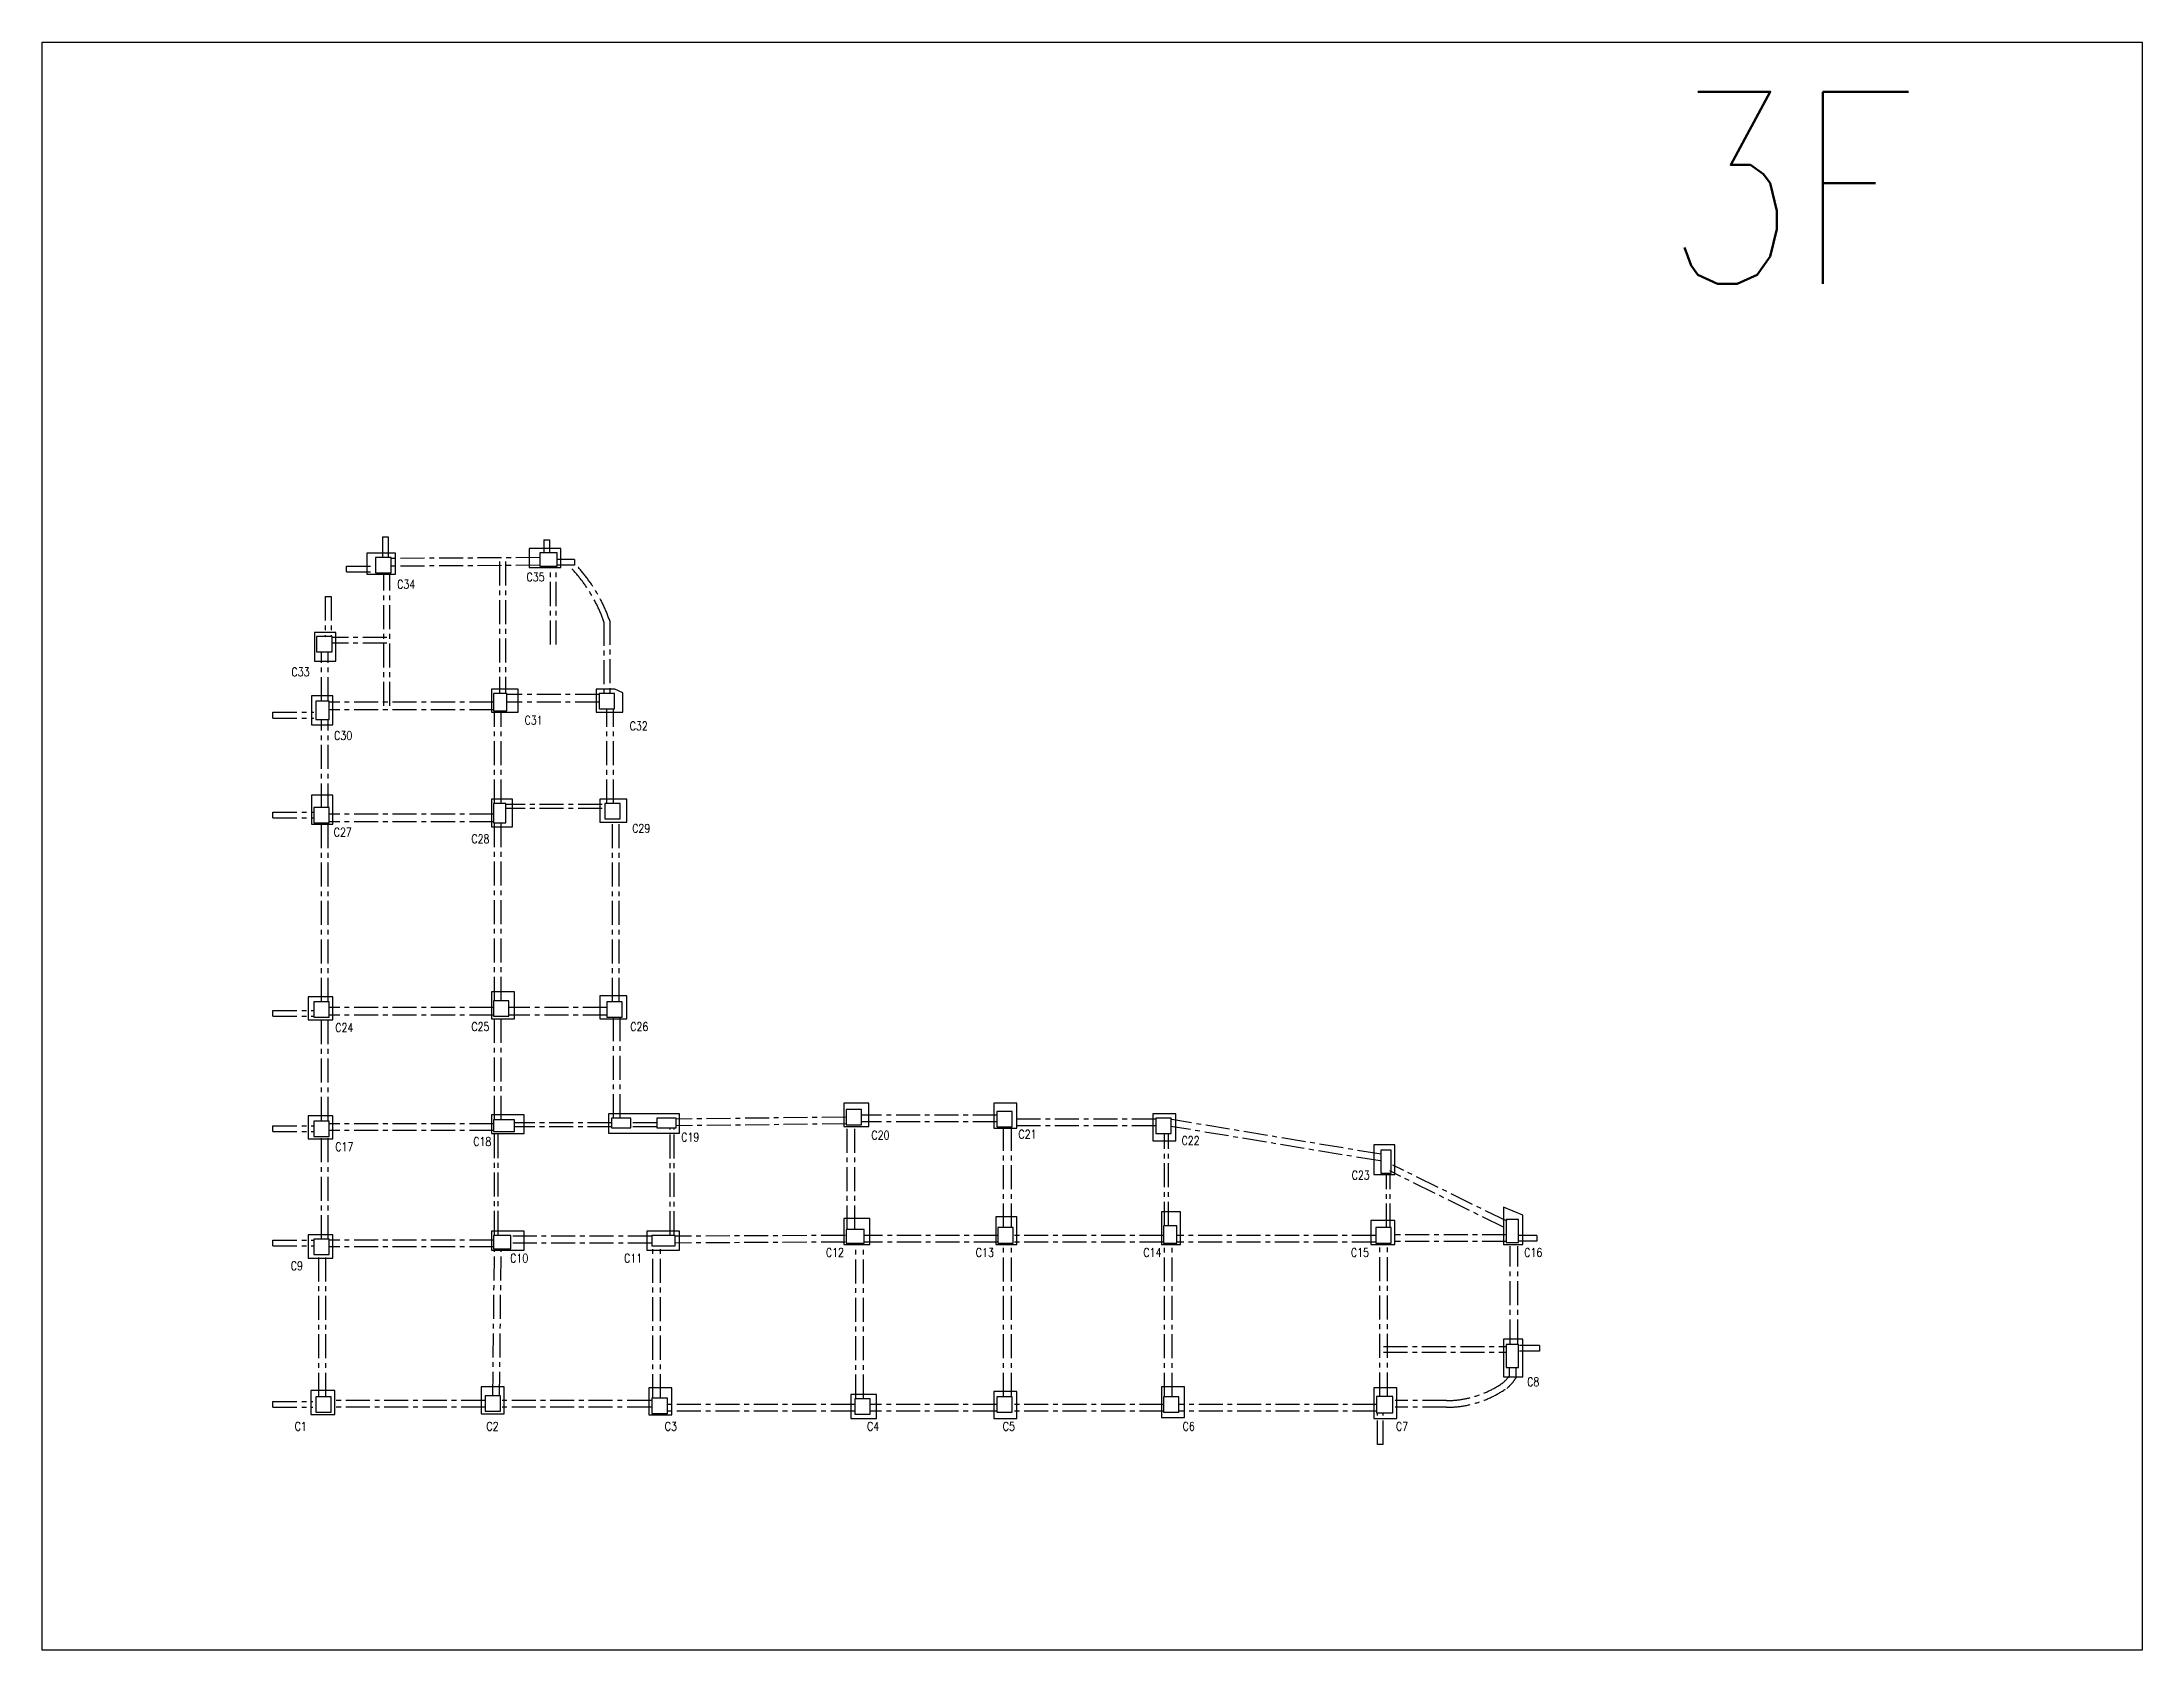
# Model space of a CAD drawing. Header units: millimetres. Extents: x 3 to 26067, y -17 to 17277.
# Drawn here: x 15139 to 26067, y 8909 to 17277 of the extents above; entities that cross this region are included whole.
import ezdxf
from ezdxf.enums import TextEntityAlignment as Align

# ---------------------------------------------------------------- set-up
doc = ezdxf.new("R2010")
doc.units = ezdxf.units.MM
doc.header["$LTSCALE"] = 100
doc.header["$MEASUREMENT"] = 0
doc.linetypes.add('CENTER', pattern=[2, 1.25, -0.25, 0.25, -0.25])
for name, color, linetype in [('TC-COLUMN', 1, 'Continuous'), ('TC-T', 4, 'Continuous'), ('TC-TC', 4, 'Continuous'), ('TC-鋼柱', 11, 'Continuous')]:
    doc.layers.add(name, color=color, linetype=linetype)
doc.layers.add('TC-鋼粱', color=4, linetype='CENTER', plot=False)
doc.styles.add('TXT', font='TXT.shx', dxfattribs={"width": 0.8, "bigfont": 'ae.shx'})

msp = doc.modelspace()

# ---------------------------------------------------------------- texts
at = {"layer": 'TC-T', "style": 'TXT', "width": 0.8}
msp.add_text('3F', height=1000, dxfattribs=at).set_placement((24235, 16518), align=Align.MIDDLE_CENTER)
at = {"layer": 'TC-TC', "style": 'TXT', "width": 0.8}
for s, p in [('C34', (17034, 14455)), ('C35', (17707, 14493)), ('C33', (16484, 13999)), ('C31', (17697, 13748)), ('C30', (16706, 13668)), ('C32', (18244, 13718)), ('C27', (16704, 13165)), ('C28', (17420, 13130)), ('C29', (18257, 13185)), ('C24', (16712, 12148)), ('C25', (17420, 12153)), ('C26', (18247, 12153)), ('C19', (18512, 11578)), ('C20', (19502, 11588)), ('C21', (20267, 11593)), ('C17', (16712, 11528)), ('C18', (17430, 11555)), ('C22', (21116, 11560)), ('C23', (22001, 11380)), ('C9', (16465, 10908)), ('C10', (17622, 10948)), ('C11', (18215, 10948)), ('C12', (19265, 10978)), ('C13', (20045, 10978)), ('C14', (20917, 10978)), ('C15', (21997, 10978)), ('C16', (22899, 10978)), ('C8', (22899, 10305)), ('C1', (16485, 10073)), ('C2', (17483, 10073)), ('C3', (18411, 10073)), ('C4', (19464, 10073)), ('C5', (20170, 10073)), ('C6', (21106, 10073)), ('C7', (22216, 10073))]:
    msp.add_text(s, height=45, dxfattribs=at).set_placement(p, align=Align.MIDDLE_CENTER)

# ---------------------------------------------------------------- linework, layer by layer
msp.add_lwpolyline([(15139, 17277), (26067, 17277), (26067, 8909), (15139, 8909)], close=True)
at = {"layer": 'TC-COLUMN'}
for points in [[(16829, 14507), (16979, 14507), (16979, 14617), (16829, 14617)], [(17839, 14642), (17674, 14642), (17674, 14542), (17839, 14542)], [(16667, 14055), (16667, 14205), (16557, 14205), (16557, 14055)], [(17477, 13789), (17617, 13789), (17617, 13909), (17477, 13909)], [(18120, 13909), (18022, 13909), (18022, 13789), (18162, 13789), (18162, 13890)], [(16652, 13724), (16652, 13874), (16542, 13874), (16542, 13724)], [(16652, 13207), (16652, 13357), (16542, 13357), (16542, 13207)], [(17587, 13192), (17587, 13337), (17477, 13337), (17477, 13192)], [(18042, 13217), (18182, 13217), (18182, 13337), (18042, 13337)], [(16524, 12189), (16652, 12189), (16652, 12309), (16524, 12309)], [(17597, 12194), (17597, 12334), (17477, 12334), (17477, 12194)], [(18042, 12194), (18182, 12194), (18182, 12314), (18042, 12314)], [(17647, 11694), (17477, 11694), (17477, 11597), (17647, 11597)], [(18087, 11599), (18457, 11599), (18457, 11699), (18087, 11699)], [(19312, 11634), (19442, 11634), (19442, 11754), (19312, 11754)], [(20212, 11624), (20212, 11754), (20092, 11754), (20092, 11624)], [(20919, 11699), (20919, 11559), (21039, 11559), (21039, 11699)], [(16524, 11569), (16652, 11569), (16652, 11689), (16524, 11689)], [(22179, 11383), (22179, 11538), (22069, 11538), (22069, 11383)], [(19447, 11019), (19447, 11154), (19312, 11154), (19312, 11019)], [(20212, 11019), (20212, 11164), (20102, 11164), (20102, 11019)], [(21064, 11019), (21064, 11189), (20964, 11189), (20964, 11019)], [(22744, 11214), (22744, 11019), (22844, 11019), (22844, 11172)], [(16524, 10949), (16652, 10949), (16652, 11069), (16524, 11069)], [(17647, 11089), (17477, 11089), (17477, 10989), (17647, 10989)], [(18457, 11089), (18287, 11089), (18287, 10989), (18457, 10989)], [(22054, 11019), (22179, 11019), (22179, 11144), (22054, 11144)], [(22744, 10331), (22844, 10331), (22844, 10526), (22744, 10526)], [(17544, 10139), (17544, 10279), (17424, 10279), (17424, 10139)], [(18297, 10133), (18417, 10133), (18417, 10273), (18297, 10273)], [(20964, 10279), (20964, 10119), (21084, 10119), (21084, 10279)], [(22069, 10274), (22069, 10114), (22189, 10114), (22189, 10274)], [(16537, 10134), (16662, 10134), (16662, 10259), (16537, 10259)], [(19347, 10114), (19482, 10114), (19482, 10239), (19347, 10239)], [(20092, 10254), (20092, 10114), (20212, 10114), (20212, 10254)]]:
    msp.add_lwpolyline(points, close=True, dxfattribs=at)
at = {"layer": 'TC-鋼柱'}
for points in [[(16875, 14514), (16955, 14514), (16955, 14594), (16875, 14594)], [(17730, 14549), (17820, 14549), (17820, 14619), (17730, 14619)], [(16568, 14103), (16648, 14103), (16648, 14183), (16568, 14183)], [(17488, 13797), (17558, 13797), (17558, 13887), (17488, 13887)], [(18038, 13807), (18118, 13807), (18118, 13887), (18038, 13887)], [(16563, 13752), (16633, 13752), (16633, 13847), (16563, 13847)], [(16553, 13214), (16633, 13214), (16633, 13294), (16553, 13294)], [(17488, 13214), (17553, 13214), (17553, 13314), (17488, 13314)], [(18068, 13234), (18148, 13234), (18148, 13314), (18068, 13314)], [(16553, 12202), (16633, 12202), (16633, 12282), (16553, 12282)], [(17488, 12207), (17568, 12207), (17568, 12287), (17488, 12287)], [(18078, 12202), (18158, 12202), (18158, 12282), (18078, 12282)], [(19323, 11642), (19403, 11642), (19403, 11722), (19323, 11722)], [(20108, 11632), (20188, 11632), (20188, 11712), (20108, 11712)], [(16553, 11582), (16633, 11582), (16633, 11662), (16553, 11662)], [(17488, 11608), (17598, 11608), (17598, 11668), (17488, 11668)], [(18103, 11627), (18203, 11627), (18203, 11677), (18103, 11677)], [(18338, 11627), (18438, 11627), (18438, 11677), (18338, 11677)], [(20935, 11597), (21015, 11597), (21015, 11677), (20935, 11677)], [(22105, 11390), (22160, 11390), (22160, 11510), (22105, 11510)], [(22758, 11030), (22823, 11030), (22823, 11150), (22758, 11150)], [(16553, 10967), (16633, 10967), (16633, 11047), (16553, 11047)], [(17488, 10997), (17578, 10997), (17578, 11067), (17488, 11067)], [(18313, 11012), (18433, 11012), (18433, 11067), (18313, 11067)], [(19323, 11027), (19418, 11027), (19418, 11097), (19323, 11097)], [(20113, 11027), (20193, 11027), (20193, 11107), (20113, 11107)], [(20975, 11027), (21045, 11027), (21045, 11117), (20975, 11117)], [(22080, 11027), (22160, 11027), (22160, 11107), (22080, 11107)], [(22758, 10379), (22823, 10379), (22823, 10499), (22758, 10499)], [(16563, 10147), (16643, 10147), (16643, 10227), (16563, 10227)], [(17445, 10152), (17525, 10152), (17525, 10232), (17445, 10232)], [(18313, 10140), (18393, 10140), (18393, 10220), (18313, 10220)], [(19368, 10137), (19448, 10137), (19448, 10217), (19368, 10217)], [(20108, 10147), (20188, 10147), (20188, 10227), (20108, 10227)], [(20975, 10147), (21055, 10147), (21055, 10227), (20975, 10227)], [(22083, 10144), (22168, 10144), (22168, 10229), (22083, 10229)]]:
    msp.add_lwpolyline(points, close=True, dxfattribs=at)
at = {"layer": 'TC-鋼粱'}
for p, q in [((16910, 14702), (16910, 14594)), ((16910, 14702), (16940, 14702)), ((16940, 14702), (16940, 14594)), ((17750, 14687), (17750, 14619)), ((17750, 14687), (17780, 14687)), ((17780, 14687), (17780, 14619)), ((16723, 14549), (16875, 14549)), ((16723, 14519), (16723, 14549)), ((17730, 14594), (16955, 14589)), ((17730, 14554), (16955, 14549)), ((17520, 14573), (17520, 13887)), ((17550, 14573), (17550, 13887)), ((17785, 14142), (17785, 14549)), ((17815, 14142), (17815, 14549)), ((17910, 14584), (17820, 14584)), ((17910, 14554), (17820, 14554)), ((17910, 14584), (17910, 14554)), ((16723, 14519), (16875, 14519)), ((16918, 13822), (16918, 14514)), ((16948, 13822), (16948, 14514)), ((16613, 14391), (16613, 14183)), ((16613, 14391), (16643, 14391)), ((16643, 14391), (16643, 14183)), ((16593, 13847), (16593, 14103)), ((16628, 13847), (16628, 14103)), ((16933, 14178), (16648, 14178)), ((16933, 14148), (16648, 14148)), ((18038, 13882), (17558, 13882)), ((16340, 13789), (16553, 13789)), ((16340, 13759), (16340, 13789)), ((17488, 13842), (16633, 13842)), ((17488, 13802), (16633, 13802)), ((17493, 13314), (17493, 13797)), ((17528, 13314), (17528, 13797)), ((18038, 13842), (17558, 13842)), ((18078, 13314), (18078, 13807)), ((18113, 13314), (18113, 13807)), ((16340, 13759), (16553, 13759)), ((16593, 13294), (16593, 13752)), ((16628, 13294), (16628, 13752)), ((16340, 13269), (16553, 13269)), ((16340, 13239), (16340, 13269)), ((16340, 13239), (16553, 13239)), ((17488, 13259), (16633, 13259)), ((18053, 13309), (17553, 13309)), ((18053, 13289), (17553, 13289)), ((18108, 12282), (18108, 13234)), ((18143, 12282), (18143, 13234)), ((16593, 12282), (16593, 13214)), ((16628, 12282), (16628, 13214)), ((17488, 13219), (16633, 13219)), ((17493, 12287), (17493, 13214)), ((17528, 12287), (17528, 13214)), ((17488, 12252), (16633, 12252)), ((18078, 12252), (17568, 12252)), ((16340, 12237), (16553, 12237)), ((16340, 12207), (16340, 12237)), ((16340, 12207), (16553, 12207)), ((16593, 11662), (16593, 12202)), ((16628, 11662), (16628, 12202)), ((17488, 12212), (16633, 12212)), ((17493, 11668), (17493, 12207)), ((17528, 11668), (17528, 12207)), ((18078, 12212), (17568, 12212)), ((18113, 11677), (18113, 12202)), ((18148, 11677), (18148, 12202)), ((16340, 11637), (16553, 11637)), ((16340, 11607), (16340, 11637)), ((16340, 11607), (16553, 11607)), ((17488, 11648), (16633, 11648)), ((17488, 11613), (16633, 11613)), ((17493, 11069), (17493, 11608)), ((17513, 11069), (17513, 11608)), ((18103, 11652), (17598, 11652)), ((18103, 11632), (17598, 11632)), ((18338, 11652), (18203, 11652)), ((18338, 11632), (18203, 11632)), ((18408, 11067), (18408, 11627)), ((18428, 11067), (18428, 11627)), ((19322, 11682), (18437, 11672)), ((19323, 11647), (18438, 11637)), ((19328, 11097), (19328, 11642)), ((19368, 11097), (19368, 11642)), ((20108, 11692), (19403, 11692)), ((20108, 11657), (19403, 11657)), ((20143, 11107), (20143, 11632)), ((20183, 11107), (20183, 11632)), ((20935, 11672), (20188, 11672)), ((20935, 11637), (20188, 11637)), ((20980, 11117), (20980, 11597)), ((21000, 11117), (21000, 11597)), ((22102, 11454), (21012, 11634)), ((22108, 11489), (21018, 11669)), ((16593, 11047), (16593, 11582)), ((16628, 11047), (16628, 11582)), ((22135, 11107), (22135, 11390)), ((22747, 11108), (22152, 11402)), ((22155, 11107), (22155, 11390)), ((22763, 11140), (22168, 11433)), ((16340, 11042), (16553, 11042)), ((16340, 11012), (16340, 11042)), ((17488, 11042), (16633, 11042)), ((18313, 11062), (17578, 11062)), ((19318, 11067), (18433, 11062)), ((20113, 11067), (19418, 11067)), ((20975, 11067), (20193, 11067)), ((22080, 11067), (21045, 11067)), ((22758, 11070), (22160, 11070)), ((22917, 11067), (22825, 11067)), ((22917, 11067), (22917, 11037)), ((16340, 11012), (16553, 11012)), ((16580, 10227), (16580, 10967)), ((16615, 10227), (16615, 10967)), ((17488, 11007), (16633, 11007)), ((17485, 10232), (17493, 10997)), ((17520, 10232), (17528, 10997)), ((18313, 11027), (17578, 11027)), ((18318, 10220), (18318, 11012)), ((18358, 10220), (18358, 11012)), ((19318, 11032), (18433, 11027)), ((19373, 10217), (19373, 11027)), ((19413, 10217), (19413, 11027)), ((20113, 11032), (19418, 11032)), ((20143, 10227), (20143, 11027)), ((20183, 10227), (20183, 11027)), ((20975, 11032), (20193, 11032)), ((20980, 10227), (20980, 11027)), ((21020, 10227), (21020, 11027)), ((22080, 11032), (21045, 11032)), ((22100, 10229), (22100, 11027)), ((22140, 10229), (22140, 11027)), ((22758, 11035), (22160, 11035)), ((22778, 10504), (22778, 11010)), ((22818, 10504), (22818, 11010)), ((22917, 11037), (22825, 11037)), ((22931, 10494), (22828, 10494)), ((22931, 10494), (22931, 10464)), ((22120, 10489), (22758, 10489)), ((22120, 10459), (22758, 10459)), ((22931, 10464), (22828, 10464)), ((16340, 10202), (16548, 10202)), ((16340, 10172), (16340, 10202)), ((16340, 10172), (16548, 10172)), ((17445, 10207), (16643, 10207)), ((17445, 10172), (16643, 10172)), ((18308, 10207), (17525, 10207)), ((18308, 10172), (17525, 10172)), ((19368, 10187), (18393, 10187)), ((20108, 10187), (19448, 10187)), ((20975, 10187), (20188, 10187)), ((22083, 10187), (21055, 10187)), ((19368, 10152), (18393, 10152)), ((20108, 10152), (19448, 10152)), ((20975, 10152), (20188, 10152)), ((22083, 10152), (21055, 10152)), ((22088, 9979), (22088, 10144)), ((22118, 9979), (22118, 10144)), ((22118, 9979), (22088, 9979))]:
    msp.add_line(p, q, dxfattribs=at)
for points in [[(17890, 14542, -0.108185), (18063, 14260), (18063, 13887)], [(17911, 14562, -0.109798), (18093, 14265), (18093, 13887)], [(22808, 10379), (22808, 10324, -0.096294), (22761, 10271, -0.152217), (22447, 10172), (22180, 10172)], [(22773, 10379), (22773, 10334, -0.079755), (22740, 10299, -0.151787), (22447, 10207), (22180, 10207)]]:
    msp.add_lwpolyline(points, format="xyb", dxfattribs=at)

msp.set_redraw_order([(e.dxf.handle, doc.entitydb.next_handle()) for e in msp.query("TEXT MTEXT ATTDEF DIMENSION ARC_DIMENSION")])  # texts and dimensions are drawn at this point

doc.saveas('drawing.dxf')
